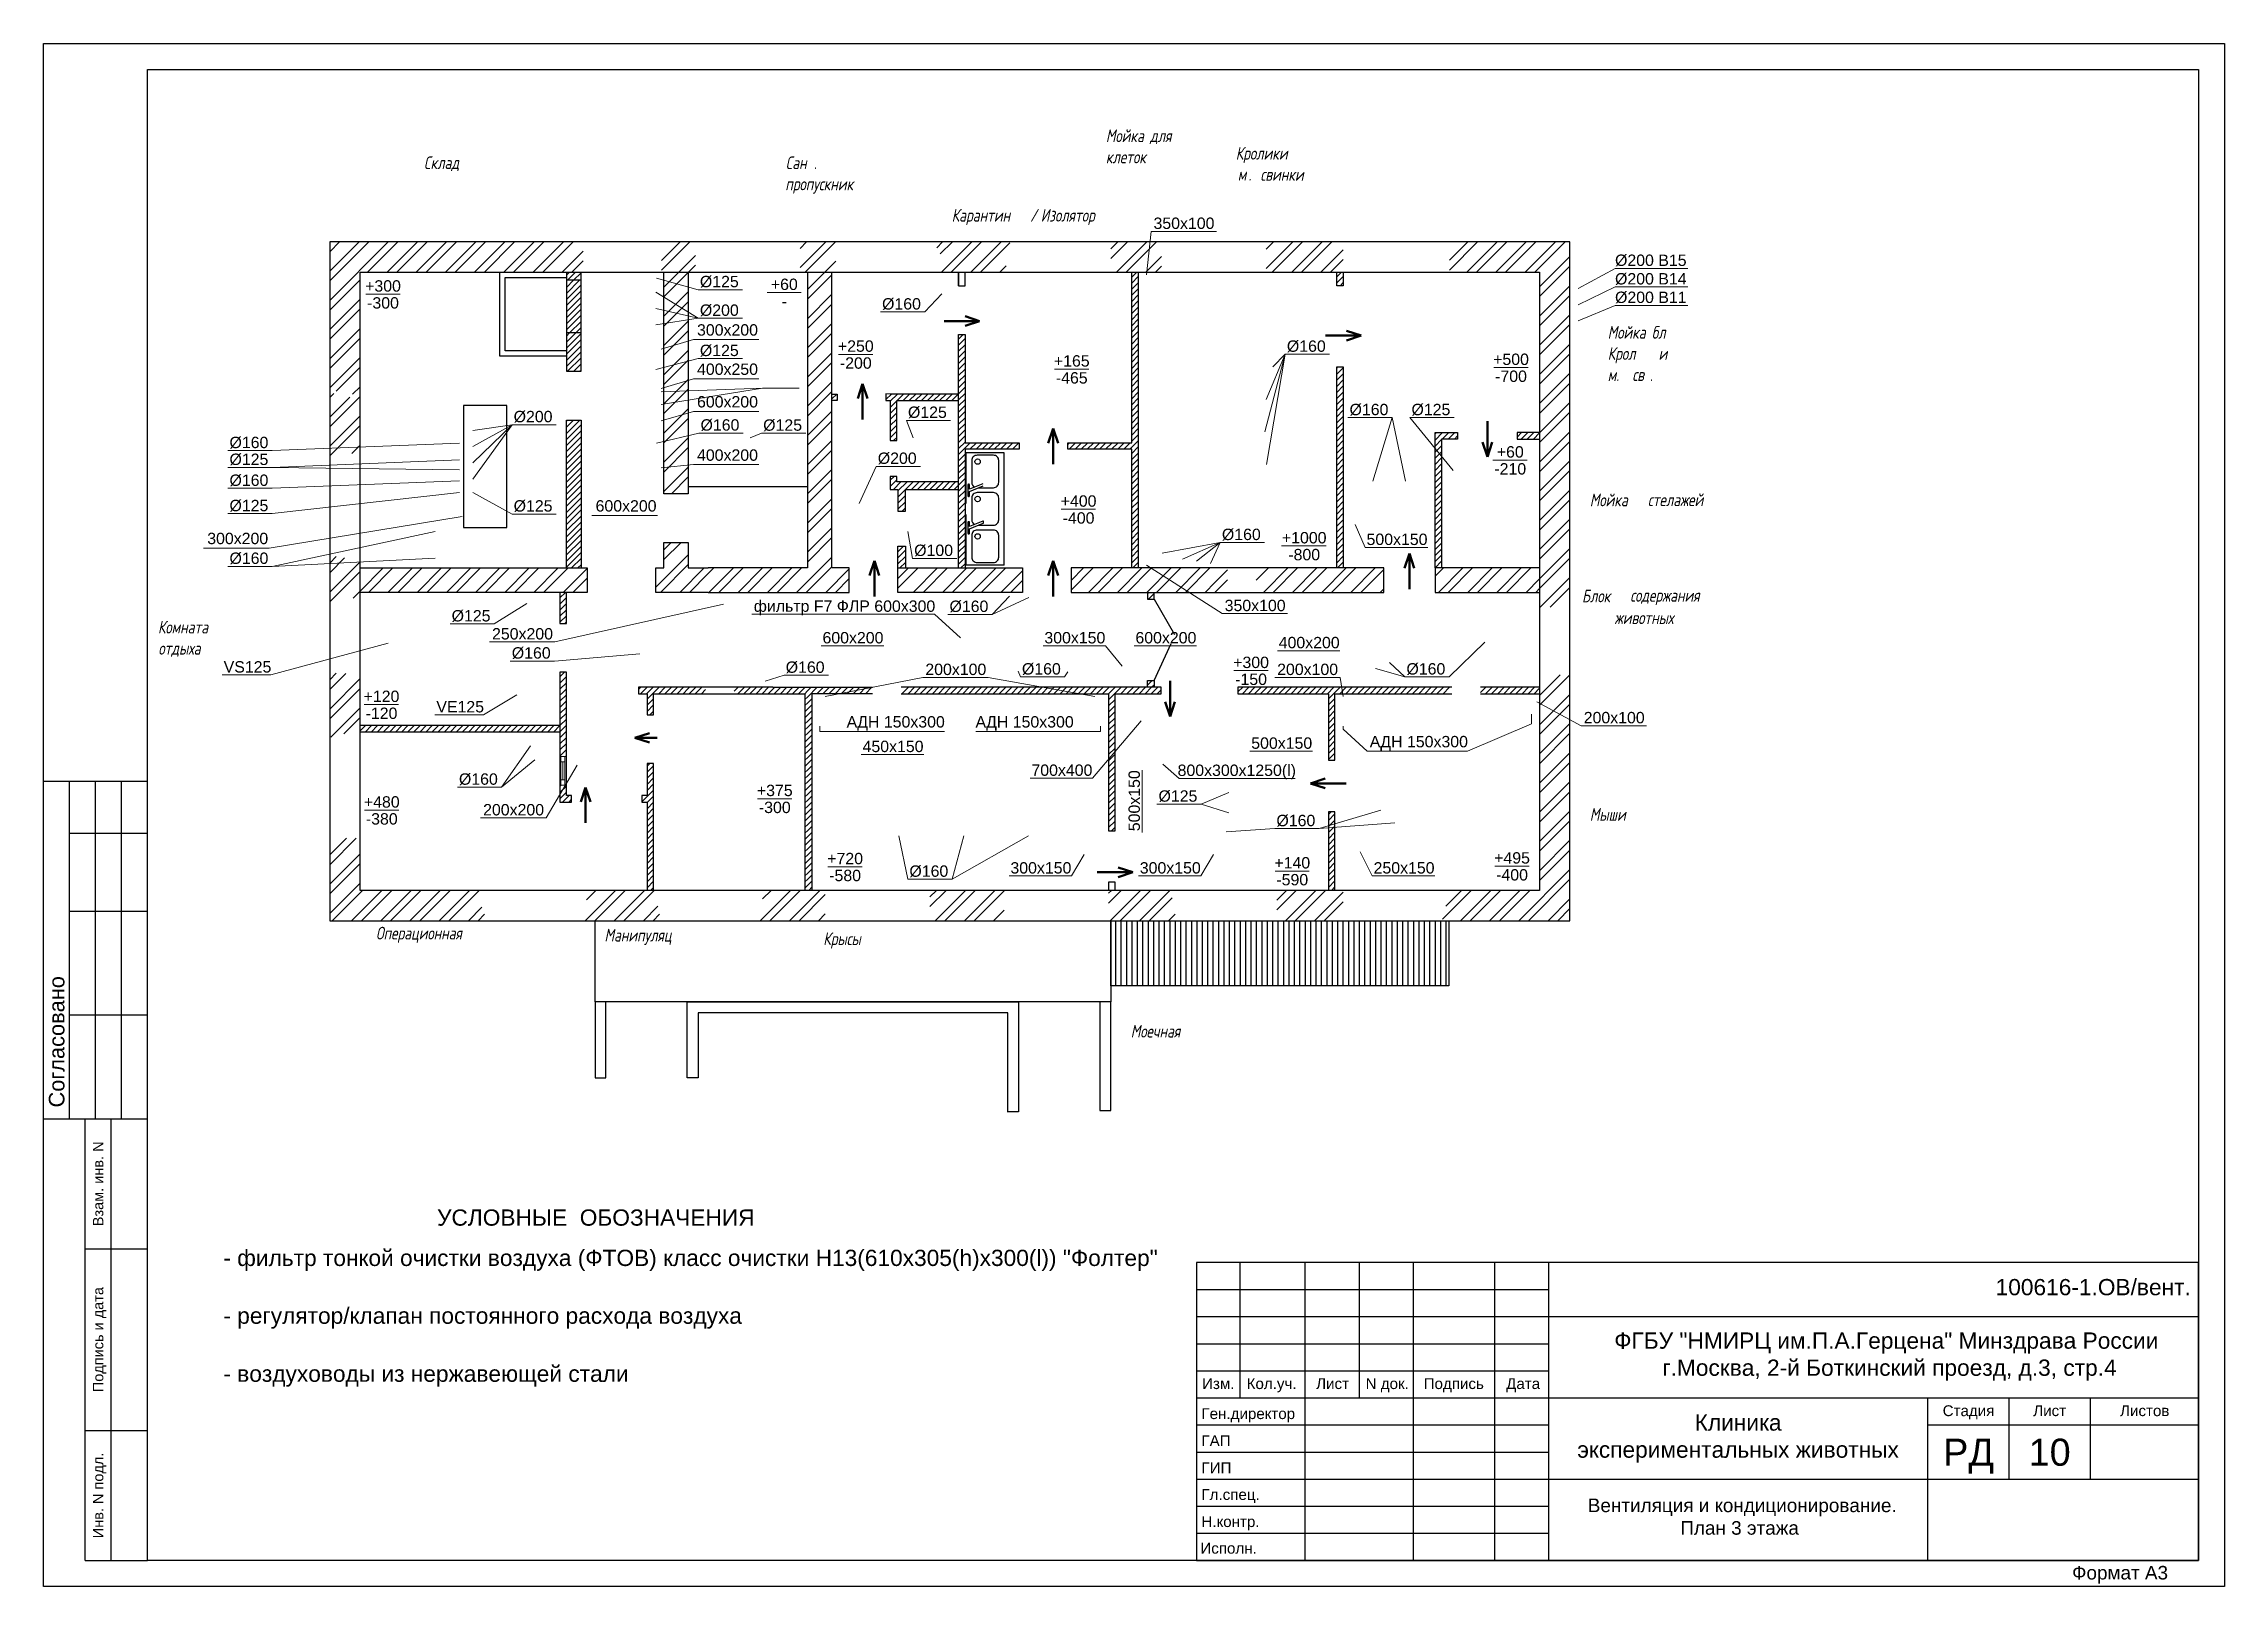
# Model space of a CAD drawing. Header units: millimetres. Extents: x -285783 to 224003, y -270247 to -22062.
# Drawn here: x 139543 to 179811, y -50537 to -22062 of the extents above; entities that cross this region are included whole.
import ezdxf
from ezdxf.enums import TextEntityAlignment as Align

# ---------------------------------------------------------------- set-up
doc = ezdxf.new("R2010")
doc.units = ezdxf.units.MM
for name, color, linetype, lineweight in [('12 текст рамки', 7, 'Continuous', 30), ('13 рамка', 7, 'Continuous', 30), ('1А монолит', 7, 'Continuous', 30), ('крыльцо', 7, 'Continuous', 25), ('стены нар', 7, 'Continuous', 30), ('штриховки', 86, 'Continuous', 20)]:
    doc.layers.add(name, color=color, linetype=linetype, lineweight=lineweight)
for name, color, linetype in [('SANTEH', 30, 'Continuous'), ('ОК и Д', 5, 'Continuous'), ('перегородки', 7, 'Continuous')]:
    doc.layers.add(name, color=color, linetype=linetype)
doc.layers.get('0').off()
doc.styles.add('ВЫС21', font='arial.ttf', dxfattribs={"height": 21})
doc.styles.add('РАМКА', font='arial.ttf')
doc.styles.add('стиль1', font='')
doc.styles.add('ТЕКСТ', font='arial.ttf', dxfattribs={"oblique": 10, "height": 150})
doc.styles.get('стиль1').set_extended_font_data('GOST Common', italic=True)

msp = doc.modelspace()

# ---------------------------------------------------------------- texts
at = {"layer": '12 текст рамки', "lineweight": 15, "style": 'ТЕКСТ'}
msp.add_text('Согласовано', height=287.63, rotation=90, dxfattribs=at).set_placement((139783, -41698), align=Align.MIDDLE_LEFT)
for s, p in [('Взам. инв. N', (140550, -43107)), ('Подпись и дата', (140550, -45983)), ('Инв. N подл.', (140550, -48859))]:
    msp.add_text(s, height=191.75, rotation=90, dxfattribs=at).set_placement(p, align=Align.MIDDLE_CENTER)
at = {"layer": '12 текст рамки', "style": 'РАМКА'}
msp.add_text('100616-1.ОВ/вент.', height=300, dxfattribs=at).set_placement((175587, -45164))
at = {"layer": '12 текст рамки', "style": 'ТЕКСТ'}
for s, p in [('РД', (175087, -48311)), ('10', (176585, -48311))]:
    msp.add_text(s, height=500, dxfattribs=at).set_placement(p, align=Align.CENTER)
msp.add_text('Формат А3', height=250, dxfattribs=at).set_placement((176999, -50285), align=Align.MIDDLE_LEFT)
at = {"layer": '12 текст рамки', "color": 7, "lineweight": 15, "char_height": 210, "attachment_point": 2, "style": 'ВЫС21'}
for s, insert in [('350x100', (160600, -25272)), ('%%C200 В15', (169220, -25955)), ('%%C125', (152020, -26348)), ('%%C200 В14', (169220, -26297)), ('%%C200', (152020, -26876)), ('%%C160', (155384, -26760)), ('%%C200 В11', (169220, -26639)), ('300x200', (152171, -27241)), ('%%C125', (152020, -27619)), ('%%C160', (162859, -27540)), ('400x250', (152171, -27966)), ('600x200', (152171, -28567)), ('%%C200', (148581, -28840)), ('%%C160', (152032, -28995)), ('%%C125', (153189, -28997)), ('%%C125', (155862, -28760)), ('%%C160', (164016, -28710)), ('%%C125', (165160, -28710)), ('%%C160', (143334, -29318)), ('%%C125', (143334, -29629)), ('400x200', (152171, -29551)), ('%%C200', (155305, -29609)), ('%%C160', (143334, -30015)), ('%%C125', (143334, -30482)), ('%%C125', (148581, -30489)), ('600x200', (150298, -30489)), ('300x200', (143127, -31090)), ('%%C100', (155977, -31309)), ('%%C160', (161659, -31015)), ('500x150', (164534, -31106)), ('%%C160', (143334, -31455)), ('%%C125', (147436, -32517)), ('фильтр F7 ФЛР 600х300', (154332, -32339)), ('%%C160', (156629, -32342)), ('350x100', (161914, -32327)), ('250x200', (148386, -32850)), ('600x200', (154488, -32922)), ('300x150', (158585, -32922)), ('600x200', (160266, -32922)), ('400x200', (162912, -33012)), ('%%C160', (148547, -33203)), ('VS125', (143308, -33460)), ('%%C160', (153605, -33465)), ('200x100', (156387, -33506)), ('%%C160', (157967, -33497)), ('200x100', (162883, -33506)), ('%%C160', (165067, -33497)), ('VE125', (147235, -34196)), ('АДН 150x300', (155277, -34475)), ('АДН 150x300', (157657, -34475)), ('200x100', (168544, -34397)), ('450x150', (155228, -34928)), ('500x150', (162405, -34867)), ('АДН 150x300', (164937, -34840)), ('700x400', (158346, -35367)), ('800x300х1250(l)', (161575, -35369)), ('%%C160', (147571, -35531)), ('%%C125', (160489, -35844)), ('200x200', (148221, -36097)), ('%%C160', (162666, -36296)), ('%%C160', (155889, -37230)), ('300x150', (157958, -37170)), ('300x150', (160347, -37170)), ('250x150', (164664, -37170))]:
    msp.add_mtext(s, dxfattribs=dict(at, insert=insert))
at = {"layer": '12 текст рамки', "color": 5, "lineweight": 15, "char_height": 210, "attachment_point": 2, "style": 'ВЫС21'}
for s, insert in [('+300', (145810, -26429)), ('+60', (153220, -26399)), ('+250', (154540, -27539)), ('+500', (166639, -27783)), ('+165', (158528, -27813)), ('+60', (166625, -29492)), ('+400', (158654, -30399)), ('+1000', (162820, -31076)), ('+300', (161839, -33377)), ('+120', (145782, -34004)), ('+375', (153044, -35741)), ('+480', (145787, -35953)), ('+720', (154343, -36998)), ('+495', (166658, -36986)), ('+140', (162600, -37076))]:
    msp.add_mtext(s, dxfattribs=dict(at, insert=insert))
at = {"layer": '12 текст рамки', "color": 1, "lineweight": 15, "char_height": 210, "attachment_point": 2, "style": 'ВЫС21'}
for s, insert in [('-300', (145810, -26742)), ('-', (153220, -26712)), ('-200', (154540, -27852)), ('-465', (158528, -28126)), ('-700', (166639, -28096)), ('-210', (166625, -29805)), ('-400', (158654, -30712)), ('-800', (162820, -31388)), ('-150', (161839, -33689)), ('-120', (145782, -34317)), ('-300', (153044, -36054)), ('-380', (145787, -36266)), ('-580', (154343, -37311)), ('-590', (162600, -37388)), ('-400', (166658, -37299))]:
    msp.add_mtext(s, dxfattribs=dict(at, insert=insert))
at = {"layer": '12 текст рамки', "color": 7, "lineweight": 15, "insert": (159576, -36036), "char_height": 210, "attachment_point": 2, "rotation": 90, "style": 'ВЫС21'}
msp.add_mtext('500x150', dxfattribs=at)
at = {"layer": '12 текст рамки', "style": 'РАМКА'}
for s, insert, char_height, width, attachment_point in [('УСЛОВНЫЕ  ОБОЗНАЧЕНИЯ', (149739, -43732), 300, 7000, 5), ('- фильтр тонкой очистки воздуха (ФТОВ) класс очистки Н13(610x305(h)x300(l)) "Фолтер"', (142862, -44519), 300, 17244.18, 4), ('- регулятор/клапан постоянного расхода воздуха', (142862, -45586), 300, 17244.18, 4), ('- воздуховоды из нержавеющей стали', (142862, -46657), 300, 17244.18, 4), ('Клиника\\Pэкспериментальных животных', (170832, -47808), 300, 7000, 5), (' Вентиляция и кондиционирование.\\PПлан 3 этажа', (170860, -49252), 250, 7000, 5)]:
    msp.add_mtext(s, dxfattribs=dict(at, insert=insert, char_height=char_height, width=width, attachment_point=attachment_point))
at = {"layer": '12 текст рамки', "insert": (173569, -46296), "char_height": 300, "attachment_point": 5, "style": 'РАМКА'}
msp.add_mtext_dynamic_manual_height_columns('ФГБУ "НМИРЦ им.П.А.Герцена" Минздрава России\\P г.Москва, 2-й Боткинский проезд, д.3, стр.4 ', width=12195.52, gutter_width=1250, heights=[0], dxfattribs=at)
at = {"layer": '13 рамка', "style": 'ТЕКСТ'}
for s, p in [('Изм.', (161234, -46895)), ('Кол.уч.', (162218, -46895)), ('Лист', (163344, -46895)), ('N док.', (164353, -46895)), ('Подпись', (165582, -46895)), ('Дата', (166863, -46895)), ('Стадия', (175087, -47395)), ('Лист', (176585, -47395)), ('Листов', (178341, -47395))]:
    msp.add_text(s, height=200, dxfattribs=at).set_placement(p, align=Align.CENTER)
for s, p in [('Ген.директор', (160923, -47449)), ('ГАП', (160923, -47949)), ('ГИП', (160923, -48449)), ('Гл.спец.', (160923, -48942)), ('Н.контр.', (160923, -49442)), (' Исполн.', (160825, -49933))]:
    msp.add_text(s, height=200, dxfattribs=at).set_placement(p)
at = {"layer": 'стены нар', "color": 159, "true_color": 0x22346e, "style": 'стиль1', "width": 0.8}
for s, height, p in [('Мойка для', 234.7, (159158, -23880)), ('Склад', 234.7, (146567, -24377)), ('Сан', 234.7, (153247, -24378)), ('клеток', 234.7, (159158, -24271)), ('Кролики', 234.7, (161556, -24203)), ('.', 235, (153765, -24378)), ('м', 235, (161593, -24591)), ('. ', 234.7, (161790, -24591)), ('свинки', 234.7, (162012, -24594)), ('пропускник', 234.7, (153238, -24769)), ('Карантин', 234.7, (156311, -25347)), ('/', 235, (157759, -25347)), ('Изолятор', 234.7, (157956, -25347)), ('Мойка бл', 234.7, (168424, -27508)), ('Крол', 234.7, (168424, -27899)), ('и', 235, (169363, -27899)), ('м.', 234.7, (168424, -28290)), ('св', 234.7, (168880, -28290)), ('.', 235, (169202, -28290)), ('Мойка', 234.7, (168094, -30602)), ('стелажей', 234.7, (169167, -30599)), ('Блок', 234.7, (167950, -32374)), ('содержания', 234.7, (168841, -32363)), ('животных', 234.7, (168553, -32776)), ('Комната', 234.7, (141654, -32949)), ('отдыха', 234.7, (141662, -33340)), ('Мыши', 234.7, (168094, -36407)), ('Операционная', 234.72, (145681, -38597)), ('Манипуляц', 234.7, (149899, -38635)), ('Крысы', 234.7, (153939, -38701)), ('Моечная', 234.7, (159617, -40407))]:
    msp.add_text(s, height=height, dxfattribs=at).set_placement(p)

# ---------------------------------------------------------------- blocks, each defined once
blk = doc.blocks.new('*U68')
at = {"layer": 'стены нар'}
blk.add_lwpolyline([(0, 0), (0, -1200)], dxfattribs=at)
blk = doc.blocks.new('_Oblique')
at = {"color": 0, "linetype": 'ByBlock', "lineweight": -2}
blk.add_line((-0.5, -0.5), (0.5, 0.5), dxfattribs=at)

# ---------------------------------------------------------------- linework, layer by layer
at = {"layer": '12 текст рамки', "color": 7, "lineweight": 15}
for p, q in [((159905, -26330), (159992, -25527)), ((159992, -25527), (161199, -25527)), ((150859, -26392), (151632, -26603)), ((168563, -26210), (167877, -26580)), ((168563, -26552), (167877, -26880)), ((168563, -26210), (169905, -26210)), ((168563, -26552), (169905, -26552)), ((146124, -26687), (145491, -26687)), ((150847, -26650), (151632, -27131)), ((150847, -26950), (151632, -27131)), ((151632, -26603), (152448, -26603)), ((153534, -26657), (152901, -26657)), ((155813, -27015), (156131, -26680)), ((167877, -27180), (168563, -26894)), ((168563, -26894), (169905, -26894)), ((151632, -27131), (150847, -27250)), ((151632, -27131), (152448, -27131)), ((154996, -27015), (155813, -27015)), ((150947, -27700), (151541, -27523)), ((151541, -27523), (152750, -27523)), ((150847, -28075), (151632, -27874)), ((151632, -27874), (152448, -27874)), ((154854, -27798), (154221, -27798)), ((158842, -28072), (158209, -28072)), ((162471, -27795), (162090, -29230)), ((162471, -27795), (162118, -28630)), ((162471, -27795), (162122, -29830)), ((162243, -28030), (162471, -27795)), ((162471, -27795), (163287, -27795)), ((166953, -28041), (166320, -28041)), ((150947, -28425), (151541, -28248)), ((152818, -28418), (150947, -28489)), ((152818, -28418), (150947, -28725)), ((151541, -28248), (152750, -28248)), ((152818, -28418), (153492, -28418)), ((150947, -29025), (151541, -28849)), ((151541, -28849), (152750, -28849)), ((163628, -28965), (164445, -28965)), ((164445, -28965), (164090, -30140)), ((164445, -28965), (164690, -30140)), ((164772, -28965), (165571, -29939)), ((164772, -28965), (165588, -28965)), ((147471, -29800), (148193, -29095)), ((147471, -29200), (148193, -29095)), ((148193, -29095), (147471, -29500)), ((148193, -29095), (147471, -30100)), ((148193, -29095), (149010, -29095)), ((150859, -29437), (151644, -29250)), ((151644, -29250), (152460, -29250)), ((152590, -29337), (152801, -29251)), ((152801, -29251), (153618, -29251)), ((155601, -29337), (155474, -29015)), ((155474, -29015), (156290, -29015)), ((142946, -29573), (143762, -29573)), ((147221, -29437), (143762, -29573)), ((147221, -29742), (143762, -29884)), ((166939, -29751), (166306, -29751)), ((142946, -29884), (143762, -29884)), ((143762, -29884), (147221, -29928)), ((147221, -30134), (143762, -30269)), ((150947, -29890), (151541, -29833)), ((151541, -29833), (152750, -29833)), ((154601, -30552), (154917, -29864)), ((154917, -29864), (155734, -29864)), ((142946, -30269), (143762, -30269)), ((147221, -30346), (143762, -30737)), ((147471, -30346), (148193, -30744)), ((142946, -30737), (143762, -30737)), ((147271, -30790), (143705, -31372)), ((148193, -30744), (149010, -30744)), ((149667, -30771), (150876, -30771)), ((158968, -30657), (158335, -30657)), ((163948, -31361), (163763, -30940)), ((142496, -31372), (143705, -31372)), ((146771, -31065), (143762, -31710)), ((155498, -31065), (155589, -31564)), ((160195, -31469), (161271, -31270)), ((161271, -31270), (160572, -31575)), ((161271, -31270), (160832, -31615)), ((161271, -31270), (161092, -31655)), ((161271, -31270), (162087, -31270)), ((163228, -31334), (162403, -31334)), ((163948, -31361), (165101, -31361)), ((142946, -31710), (143762, -31710)), ((146771, -31560), (143762, -31710)), ((155589, -31564), (156406, -31564)), ((159905, -31690), (161305, -32581)), ((147864, -32772), (148465, -32394)), ((148985, -33105), (152097, -32409)), ((152623, -32594), (155995, -32594)), ((155995, -32594), (156476, -33028)), ((156241, -32597), (157057, -32597)), ((157057, -32597), (157376, -32262)), ((157057, -32597), (157736, -32286)), ((161305, -32581), (162512, -32581)), ((147048, -32772), (147864, -32772)), ((143736, -33714), (145903, -33126)), ((147778, -33105), (148985, -33105)), ((148975, -33458), (150552, -33327)), ((153901, -33177), (155055, -33177)), ((157999, -33177), (159152, -33177)), ((159152, -33177), (159457, -33555)), ((159680, -33177), (160833, -33177)), ((162326, -33267), (163479, -33267)), ((165495, -33752), (166156, -33112)), ((142838, -33714), (143736, -33714)), ((148159, -33458), (148975, -33458)), ((152864, -33830), (153217, -33720)), ((153217, -33720), (154033, -33720)), ((153977, -34110), (155779, -33761)), ((155779, -33761), (156985, -33761)), ((156985, -33761), (158957, -34110)), ((157579, -33752), (157536, -33644)), ((157579, -33752), (158396, -33752)), ((158396, -33752), (158457, -33655)), ((162153, -33635), (161520, -33635)), ((162275, -33761), (163482, -33761)), ((163537, -34110), (163482, -33761)), ((164137, -33597), (164679, -33752)), ((164679, -33752), (164397, -33486)), ((164679, -33752), (165495, -33752)), ((147664, -34451), (148281, -34081)), ((167117, -34210), (167936, -34652)), ((146096, -34262), (145462, -34262)), ((146766, -34451), (147664, -34451)), ((158913, -35622), (159807, -34560)), ((165837, -35121), (167017, -34614)), ((167017, -34437), (167017, -34614)), ((148000, -35786), (148536, -35020)), ((153877, -34660), (153877, -34757)), ((156177, -34757), (153877, -34757)), ((156757, -34757), (159057, -34757)), ((159057, -34660), (159057, -34757)), ((163537, -34660), (163537, -34718)), ((163537, -34718), (163983, -35121)), ((167936, -34652), (169143, -34652)), ((148000, -35786), (148612, -35280)), ((148820, -36351), (149397, -35380)), ((154641, -35182), (155795, -35182)), ((160207, -35360), (160513, -35624)), ((161819, -35122), (162972, -35122)), ((165837, -35121), (163983, -35121)), ((147183, -35786), (148000, -35786)), ((157760, -35622), (158913, -35622)), ((159831, -36622), (159831, -35469)), ((160513, -35624), (162656, -35624)), ((146101, -36212), (145468, -36212)), ((153358, -35999), (152725, -35999)), ((160101, -36099), (160917, -36099)), ((161427, -35885), (160917, -36099)), ((160917, -36099), (161427, -36260)), ((164235, -36208), (163095, -36551)), ((147613, -36351), (148820, -36351)), ((162278, -36551), (161377, -36613)), ((162278, -36551), (163095, -36551)), ((163095, -36551), (164495, -36447)), ((155501, -37484), (155332, -36681)), ((156317, -37484), (157732, -36681)), ((156532, -36681), (156317, -37484)), ((158525, -37425), (158754, -37031)), ((160914, -37425), (161143, -37031)), ((164077, -37425), (163853, -36982)), ((154657, -37256), (154024, -37256)), ((157372, -37425), (158525, -37425)), ((159761, -37425), (160914, -37425)), ((162914, -37334), (162281, -37334)), ((164077, -37425), (165231, -37425)), ((166972, -37244), (166338, -37244)), ((155501, -37484), (156317, -37484))]:
    msp.add_line(p, q, dxfattribs=at)
at = {"layer": '13 рамка'}
for p, q in [((139543, -35676), (141460, -35676)), ((140022, -41908), (140022, -35676)), ((140502, -41908), (140502, -35676)), ((140981, -41908), (140981, -35676)), ((140022, -36635), (141460, -36635)), ((140022, -38073), (141460, -38073)), ((140022, -39991), (141460, -39991)), ((139543, -41908), (141460, -41908)), ((140310, -50058), (140310, -41908)), ((140789, -50058), (140789, -41908)), ((140310, -44305), (141460, -44305)), ((160832, -44558), (160832, -50058)), ((179332, -44558), (160832, -44558)), ((161632, -44558), (161632, -47058)), ((162832, -44558), (162832, -50058)), ((163832, -44558), (163832, -47058)), ((164832, -44558), (164832, -50058)), ((166332, -44558), (166332, -50058)), ((167332, -44558), (167332, -50058)), ((179332, -50058), (179332, -44558)), ((160832, -45058), (167332, -45058)), ((160832, -45558), (179332, -45558)), ((160832, -46058), (167332, -46058)), ((160832, -46558), (167332, -46558)), ((160832, -47058), (179332, -47058)), ((174332, -47058), (174332, -50058)), ((175832, -47058), (175832, -48558)), ((177332, -47058), (177332, -48558)), ((140310, -47661), (141460, -47661)), ((160832, -47558), (167332, -47558)), ((174332, -47558), (179332, -47558)), ((160832, -48058), (167332, -48058)), ((160832, -48058), (167332, -48058)), ((160832, -48558), (179332, -48558)), ((160832, -49058), (167332, -49058)), ((160832, -49058), (167332, -49058)), ((160832, -49558), (167332, -49558)), ((160832, -49558), (167332, -49558)), ((140310, -50058), (141460, -50058)), ((160832, -50058), (179332, -50058)), ((160832, -50058), (179332, -50058)), ((160832, -50058), (179332, -50058))]:
    msp.add_line(p, q, dxfattribs=at)
for points in [[(139543, -22062), (179811, -22062), (179811, -50537), (139543, -50537)], [(141460, -22541), (179332, -22541), (179332, -50058), (141460, -50058)]]:
    msp.add_lwpolyline(points, close=True, dxfattribs=at)
at = {"layer": '1А монолит', "color": 3, "lineweight": 50}
for p, q in [((156827, -27182), (156169, -27182)), ((156827, -27182), (156557, -27093)), ((156827, -27182), (156557, -27271)), ((163871, -27450), (163601, -27361)), ((163871, -27450), (163213, -27450)), ((163871, -27450), (163601, -27539)), ((154666, -28340), (154577, -28610)), ((154666, -28340), (154666, -28998)), ((154666, -28340), (154756, -28610)), ((158185, -29165), (158095, -29434)), ((158185, -29165), (158185, -29823)), ((158185, -29165), (158274, -29434)), ((166203, -29689), (166203, -29031)), ((166203, -29689), (166113, -29419)), ((166203, -29689), (166292, -29419)), ((154883, -31610), (154793, -31879)), ((154883, -31610), (154883, -32268)), ((154883, -31610), (154972, -31879)), ((158185, -31610), (158095, -31879)), ((158185, -31610), (158185, -32268)), ((158185, -31610), (158274, -31879)), ((164763, -31474), (164674, -31743)), ((164763, -31474), (164763, -32132)), ((164763, -31474), (164852, -31743)), ((160344, -34480), (160344, -33822)), ((160344, -34480), (160255, -34210)), ((160344, -34480), (160434, -34210)), ((150462, -34875), (150732, -34786)), ((150462, -34875), (150873, -34875)), ((150462, -34875), (150732, -34964)), ((149552, -35789), (149462, -36059)), ((149552, -35789), (149552, -36447)), ((149552, -35789), (149641, -36059)), ((162938, -35715), (163208, -35626)), ((162938, -35715), (163596, -35715)), ((162938, -35715), (163208, -35804)), ((159656, -37356), (158998, -37356)), ((159656, -37356), (159386, -37267)), ((159656, -37356), (159386, -37445))]:
    msp.add_line(p, q, dxfattribs=at)
at = {"layer": 'SANTEH'}
for points in [[(157280, -29617), (156580, -29617)], [(156580, -30552), (156580, -29617)], [(157280, -31687), (157280, -29617)], [(157280, -31687), (156580, -31687), (156580, -30752)]]:
    msp.add_lwpolyline(points, dxfattribs=at)
for points in [[(156809, -30259), (157080, -30259, 0.414214), (157180, -30159), (157180, -29759, 0.414214), (157080, -29659), (156780, -29659, 0.414214), (156680, -29759), (156680, -30159, 0.285996), (156736, -30249)], [(156886, -30187), (156641, -30287), (156641, -30206, 0.414214), (156631, -30196), (156620, -30196, 0.414214), (156610, -30206), (156610, -30408, 0.414214), (156620, -30418), (156631, -30418, 0.414214), (156641, -30408), (156641, -30327), (156893, -30224)], [(156809, -30949), (157080, -30949, 0.414214), (157180, -30849), (157180, -30449, 0.414214), (157080, -30349), (156780, -30349, 0.414214), (156680, -30449), (156680, -30849, 0.285996), (156736, -30939)], [(156886, -30877), (156641, -30977), (156641, -30896, 0.414214), (156631, -30886), (156620, -30886, 0.414214), (156610, -30896), (156610, -31098, 0.414214), (156620, -31108), (156631, -31108, 0.414214), (156641, -31098), (156641, -31017), (156893, -30914)], [(156893, -30914, 0.304757), (156900, -30905), (156900, -30887, 0.532853), (156886, -30877)]]:
    msp.add_lwpolyline(points, format="xyb", dxfattribs=at)
msp.add_lwpolyline([(157180, -31139, 0.414214), (157080, -31039), (156780, -31039, 0.414214), (156680, -31139), (156680, -31539, 0.414214), (156780, -31639), (157080, -31639, 0.414214), (157180, -31539)], format="xyb", close=True, dxfattribs=at)
for centre in [(156790, -29777), (156790, -30467), (156790, -31157)]:
    msp.add_circle(centre, 49.6, dxfattribs=at)
at = {"layer": 'крыльцо', "lineweight": 30}
for p, q in [((159247, -39450), (159247, -38250)), ((165492, -38250), (165492, -39450)), ((165492, -39450), (159247, -39450))]:
    msp.add_line(p, q, dxfattribs=at)
at = {"layer": 'ОК и Д', "color": 1}
for p, q in [((160047, -32315), (160422, -32965)), ((160047, -33815), (160364, -33135))]:
    msp.add_line(p, q, dxfattribs=at)
at = {"layer": 'ОК и Д', "color": 7, "lineweight": 15, "transparency": 33554687}
for p, q in [((149197, -35220), (149077, -35220)), ((149197, -35750), (149077, -35750))]:
    msp.add_line(p, q, dxfattribs=at)
at = {"layer": 'ОК и Д', "color": 7, "lineweight": 15}
for p, q in [((149095, -35320), (149095, -35220)), ((149095, -35220), (149165, -35220)), ((149095, -35320), (149095, -35650)), ((149165, -35320), (149095, -35320)), ((149130, -35320), (149130, -35650)), ((149165, -35220), (149165, -35320)), ((149165, -35320), (149165, -35650)), ((149095, -35750), (149095, -35650)), ((149095, -35650), (149165, -35650)), ((149165, -35750), (149095, -35750)), ((149165, -35650), (149165, -35750))]:
    msp.add_line(p, q, dxfattribs=at)
at = {"layer": 'перегородки', "lineweight": 30}
for p, q in [((151077, -25720), (144827, -25720)), ((149677, -25720), (144827, -25720)), ((144827, -25720), (144827, -38250)), ((167727, -25720), (149677, -25720)), ((153397, -25720), (151077, -25720)), ((154957, -25720), (153397, -25720)), ((167727, -32245), (167727, -25720)), ((145387, -37690), (145387, -26280)), ((145387, -26280), (149677, -26280)), ((147967, -27830), (147967, -26280)), ((148067, -27730), (148067, -26380)), ((148067, -26380), (149197, -26380)), ((149197, -26280), (149197, -28110)), ((149457, -26430), (149197, -26430)), ((149467, -28110), (149467, -26280)), ((149677, -26280), (153647, -26280)), ((150997, -30370), (150997, -26280)), ((151447, -26280), (151447, -30370)), ((153647, -26280), (153647, -31740)), ((153647, -26280), (154097, -26280)), ((154097, -31740), (154097, -26280)), ((154097, -26280), (167167, -26280)), ((156437, -26280), (156437, -26530)), ((156437, -26530), (156437, -26280)), ((156437, -26530), (156557, -26530)), ((156557, -26530), (156557, -26280)), ((159637, -29430), (159637, -26280)), ((159637, -26280), (159757, -26280)), ((159757, -26280), (159757, -31740)), ((163422, -26530), (163422, -26280)), ((163542, -26530), (163422, -26530)), ((163542, -26280), (163542, -26530)), ((167167, -26280), (167167, -32245)), ((149197, -27730), (148067, -27730)), ((149457, -27400), (149197, -27400)), ((156437, -29580), (156437, -27430)), ((156437, -27430), (156557, -27430)), ((156557, -27430), (156557, -29430)), ((149197, -27830), (147967, -27830)), ((149197, -28110), (149467, -28110)), ((163422, -31740), (163422, -28030)), ((163422, -28030), (163542, -28030)), ((163542, -28030), (163542, -29630)), ((154097, -28530), (154197, -28530)), ((154197, -28530), (154197, -28650)), ((155177, -28530), (155097, -28528)), ((155097, -28528), (155097, -28648)), ((156437, -28530), (155177, -28530)), ((148097, -28740), (147297, -28740)), ((147297, -28740), (147297, -29690)), ((148097, -29690), (148097, -28740)), ((154197, -28650), (154097, -28650)), ((155097, -28648), (155177, -28650)), ((155177, -28650), (155177, -29390)), ((155297, -29390), (155297, -28650)), ((155297, -28650), (156437, -28650)), ((149197, -31740), (149197, -29010)), ((149197, -29010), (149467, -29010)), ((149467, -29010), (149467, -31740)), ((155177, -29390), (155297, -29390)), ((165238, -31740), (165238, -29240)), ((165238, -29240), (165653, -29240)), ((165653, -29360), (165358, -29360)), ((165358, -29360), (165358, -31740)), ((165653, -29240), (165653, -29360)), ((167167, -29240), (166753, -29240)), ((166753, -29240), (166753, -29360)), ((166753, -29360), (167167, -29360)), ((147297, -29690), (147297, -30990)), ((148097, -30990), (148097, -29690)), ((156437, -30690), (156437, -29580)), ((156557, -29430), (156557, -29430)), ((156557, -29430), (156557, -29430)), ((156557, -29430), (157557, -29430)), ((157557, -29550), (156557, -29550)), ((156557, -29550), (156557, -30690)), ((157557, -29430), (157557, -29550)), ((158457, -29550), (158457, -29430)), ((158457, -29430), (159637, -29430)), ((159637, -29550), (158457, -29550)), ((159637, -30550), (159637, -29550)), ((163542, -29630), (163542, -29630)), ((163542, -29630), (163542, -29750)), ((163542, -29750), (163542, -29750)), ((163542, -29750), (163542, -31740)), ((155297, -30050), (155177, -30050)), ((155177, -30050), (155177, -30150)), ((155177, -30150), (155177, -30150)), ((155177, -30150), (155177, -30290)), ((155297, -30150), (155297, -30050)), ((156437, -30150), (155297, -30150)), ((151447, -30370), (150997, -30370)), ((153647, -30240), (151447, -30240)), ((155177, -30290), (155317, -30290)), ((155317, -30290), (155317, -30690)), ((155457, -30690), (155457, -30290)), ((155457, -30290), (156437, -30290)), ((159637, -31740), (159637, -30550)), ((147297, -30990), (148097, -30990)), ((155317, -30690), (155457, -30690)), ((156437, -31740), (156437, -30690)), ((156557, -30690), (156557, -31740)), ((150997, -31740), (150997, -31270)), ((150997, -31270), (151447, -31270)), ((151447, -31270), (151447, -31740)), ((155317, -31740), (155317, -31340)), ((155317, -31340), (155457, -31340)), ((155457, -31340), (155457, -31742)), ((145387, -31740), (149578, -31740)), ((149578, -31740), (149578, -32190)), ((150847, -32190), (150847, -31740)), ((150847, -31740), (150997, -31740)), ((151447, -31740), (151817, -31740)), ((153647, -31740), (151817, -31740)), ((154197, -31740), (154097, -31740)), ((154417, -31740), (154197, -31740)), ((154417, -32190), (154417, -31740)), ((155317, -32190), (155317, -31740)), ((155317, -31740), (157617, -31740)), ((157617, -31740), (157617, -32190)), ((164288, -31740), (158517, -31740)), ((158517, -31740), (158517, -32190)), ((164288, -32190), (164288, -31740)), ((167167, -31740), (165238, -31740)), ((165238, -31740), (165238, -32190)), ((149578, -32190), (145387, -32190)), ((149077, -32190), (149077, -32765)), ((149197, -32765), (149197, -32190)), ((151817, -32190), (150847, -32190)), ((151817, -32190), (154197, -32190)), ((154197, -32190), (154417, -32190)), ((157617, -32190), (155317, -32190)), ((158517, -32190), (164288, -32190)), ((159927, -32190), (159927, -32315)), ((160047, -32315), (160047, -32190)), ((165238, -32190), (167167, -32190)), ((159927, -32315), (160047, -32315)), ((167167, -32245), (167167, -37690)), ((167727, -38250), (167727, -32245)), ((149077, -32765), (149197, -32765)), ((149077, -33665), (149077, -35750)), ((149197, -33665), (149077, -33665)), ((149197, -35750), (149197, -33665)), ((159927, -33940), (159927, -33815)), ((159927, -33815), (160047, -33815)), ((160047, -33815), (160047, -33940)), ((153007, -33940), (150527, -33940)), ((150527, -33940), (150527, -34060)), ((150527, -34060), (150687, -34060)), ((150687, -34060), (150687, -34450)), ((150807, -34450), (150807, -34060)), ((150807, -34060), (153607, -34060)), ((153007, -33940), (154847, -33940)), ((153607, -37690), (153607, -34060)), ((154847, -34060), (153727, -34060)), ((153727, -34060), (153727, -37690)), ((159027, -33940), (155377, -33940)), ((155377, -34060), (159207, -34060)), ((160177, -33940), (159027, -33940)), ((159207, -34060), (159207, -34060)), ((159207, -34060), (159207, -36590)), ((159327, -36590), (159327, -34060)), ((159327, -34060), (160177, -34060)), ((160177, -34060), (160177, -33940)), ((165547, -33940), (161597, -33940)), ((161597, -33940), (161597, -34060)), ((161597, -34060), (163267, -34060)), ((163267, -34060), (163267, -35290)), ((163387, -35290), (163387, -34060)), ((163387, -34060), (165547, -34060)), ((167167, -33940), (166077, -33940)), ((166077, -34060), (167167, -34060)), ((150687, -34450), (150807, -34450)), ((149077, -34650), (145387, -34650)), ((149077, -34770), (145387, -34770)), ((150807, -35350), (150687, -35350)), ((150687, -35350), (150687, -35940)), ((150807, -37690), (150807, -35350)), ((163267, -35290), (163387, -35290)), ((149077, -35750), (149077, -36060)), ((149197, -35940), (149197, -35750)), ((149077, -36060), (149292, -36060)), ((149292, -35940), (149197, -35940)), ((149292, -36060), (149292, -35940)), ((150687, -35940), (150592, -35940)), ((150592, -35940), (150592, -36060)), ((150592, -36060), (150687, -36060)), ((150687, -36060), (150687, -37690)), ((163387, -36240), (163267, -36240)), ((163267, -36240), (163267, -37690)), ((163387, -37690), (163387, -36240)), ((159207, -36590), (159327, -36590)), ((167167, -37690), (145387, -37690)), ((159327, -37540), (159207, -37540)), ((159207, -37540), (159207, -37690)), ((159327, -37690), (159327, -37540)), ((144827, -38250), (167727, -38250)), ((149727, -39750), (149727, -41150)), ((149927, -41150), (149927, -39750)), ((151427, -41150), (151427, -39750)), ((151427, -39750), (157547, -39750)), ((157547, -39750), (157547, -41779)), ((159047, -39750), (159047, -41754)), ((159247, -41754), (159247, -39750)), ((157347, -39950), (151627, -39950)), ((151627, -39950), (151627, -41150)), ((157347, -41782), (157347, -39950)), ((149727, -41150), (149927, -41150)), ((151627, -41150), (151427, -41150)), ((157547, -41779), (157347, -41779)), ((159047, -41754), (159247, -41754))]:
    msp.add_line(p, q, dxfattribs=at)
at = {"layer": 'стены нар'}
for p, q in [((149467, -29570), (149467, -31370)), ((149578, -31740), (149578, -32190)), ((149727, -38250), (159247, -38250)), ((149727, -39750), (149727, -38250)), ((159247, -38250), (159247, -39750)), ((159247, -39750), (149727, -39750))]:
    msp.add_line(p, q, dxfattribs=at)
at = {"layer": 'штриховки', "color": 18, "lineweight": 15, "true_color": 0x000000}
for p, q in [((144827, -25722), (144829, -25720)), ((144827, -26261), (145368, -25720)), ((144827, -26800), (145907, -25720)), ((144827, -25902), (145009, -25720)), ((144827, -26440), (145547, -25720)), ((145526, -26280), (146086, -25720)), ((145885, -26280), (146445, -25720)), ((146065, -26280), (146625, -25720)), ((146424, -26280), (146984, -25720)), ((146604, -26280), (147164, -25720)), ((146963, -26280), (147523, -25720)), ((147143, -26280), (147703, -25720)), ((147502, -26280), (148062, -25720)), ((147681, -26280), (148241, -25720)), ((148041, -26280), (148601, -25720)), ((148220, -26280), (148780, -25720)), ((148580, -26280), (149140, -25720)), ((148759, -26280), (149319, -25720)), ((150952, -26063), (151295, -25720)), ((150952, -26243), (151474, -25720)), ((153510, -25840), (153630, -25720)), ((153513, -26196), (153989, -25720)), ((153608, -26280), (154168, -25720)), ((156036, -25828), (156144, -25720)), ((156101, -25942), (156324, -25720)), ((156123, -26280), (156683, -25720)), ((156303, -26280), (156863, -25720)), ((156662, -26280), (157222, -25720)), ((156841, -26280), (157382, -25739)), ((159247, -25850), (159377, -25720)), ((159247, -26029), (159557, -25720)), ((159356, -26280), (159916, -25720)), ((159535, -26280), (160095, -25720)), ((162116, -26214), (162610, -25720)), ((162116, -25855), (162251, -25720)), ((162229, -26280), (162789, -25720)), ((162589, -26280), (163149, -25720)), ((162768, -26280), (163328, -25720)), ((165502, -26061), (165843, -25720)), ((165502, -26240), (166022, -25720)), ((165822, -26280), (166382, -25720)), ((166001, -26280), (166561, -25720)), ((166360, -26280), (166920, -25720)), ((166540, -26280), (167100, -25720)), ((166899, -26280), (167459, -25720)), ((167079, -26280), (167639, -25720)), ((149118, -26280), (149507, -25891)), ((149298, -26280), (149507, -26071)), ((151274, -26280), (151583, -25971)), ((151453, -26280), (151583, -26150)), ((153968, -26280), (154171, -26076)), ((157201, -26280), (157317, -26163)), ((159895, -26280), (160186, -25989)), ((160074, -26280), (160186, -26168)), ((163128, -26280), (163542, -25865)), ((163307, -26280), (163542, -26045)), ((167167, -26551), (167727, -25991)), ((167167, -26731), (167727, -26171)), ((144827, -26979), (145387, -26419)), ((150997, -26557), (151274, -26280)), ((150997, -26736), (151447, -26286)), ((153647, -26601), (153968, -26280)), ((153647, -26780), (154097, -26330)), ((167167, -27090), (167727, -26530)), ((144827, -27338), (145387, -26778)), ((144827, -27518), (145387, -26958)), ((150997, -27095), (151447, -26645)), ((150997, -27275), (151447, -26825)), ((153647, -27139), (154097, -26689)), ((153647, -27319), (154097, -26869)), ((167167, -27269), (167727, -26709)), ((144827, -27877), (145387, -27317)), ((150997, -27634), (151447, -27184)), ((150997, -27814), (151447, -27364)), ((153647, -27678), (154097, -27228)), ((167167, -27629), (167727, -27069)), ((167167, -27808), (167727, -27248)), ((144827, -28057), (145387, -27497)), ((150997, -28173), (151447, -27723)), ((153647, -27858), (154097, -27408)), ((153647, -28217), (154097, -27767)), ((167167, -28167), (167727, -27607)), ((144827, -28416), (145387, -27856)), ((144947, -28476), (145387, -28036)), ((150997, -28353), (151447, -27903)), ((153647, -28397), (154097, -27947)), ((167167, -28347), (167727, -27787)), ((167167, -28706), (167727, -28146)), ((144827, -28596), (144903, -28520)), ((144827, -28955), (145197, -28585)), ((144827, -29134), (145376, -28585)), ((145249, -28532), (145387, -28395)), ((150997, -28712), (151447, -28262)), ((150997, -28891), (151447, -28441)), ((153647, -28756), (154097, -28306)), ((153647, -28935), (154097, -28485)), ((167167, -28886), (167727, -28326)), ((144827, -29494), (145387, -28934)), ((150997, -29251), (151447, -28801)), ((150997, -29430), (151447, -28980)), ((153647, -29295), (154097, -28845)), ((167167, -29245), (167727, -28685)), ((167167, -29425), (167727, -28865)), ((144827, -29673), (145387, -29113)), ((150997, -29789), (151447, -29339)), ((153647, -29474), (154097, -29024)), ((153647, -29834), (154097, -29384)), ((167167, -29784), (167727, -29224)), ((145235, -29625), (145387, -29472)), ((150997, -29969), (151447, -29519)), ((153647, -30013), (154097, -29563)), ((167167, -29964), (167727, -29404)), ((167167, -30323), (167727, -29763)), ((150997, -30328), (151447, -29878)), ((151135, -30370), (151447, -30058)), ((153647, -30372), (154097, -29922)), ((153647, -30552), (154097, -30102)), ((167167, -30502), (167727, -29942)), ((153647, -30911), (154097, -30461)), ((167167, -30862), (167727, -30302)), ((167167, -31041), (167727, -30481)), ((153647, -31091), (154097, -30641)), ((153647, -31450), (154097, -31000)), ((167167, -31400), (167727, -30840)), ((150997, -31406), (151133, -31270)), ((150997, -31585), (151313, -31270)), ((153647, -31630), (154097, -31180)), ((167167, -31580), (167727, -31020)), ((167167, -31939), (167727, -31379)), ((144827, -31649), (144947, -31529)), ((144827, -31829), (145101, -31555)), ((144827, -32188), (145387, -31628)), ((144834, -32360), (145387, -31807)), ((145387, -32167), (145814, -31740)), ((145543, -32190), (145993, -31740)), ((145902, -32190), (146352, -31740)), ((146082, -32190), (146532, -31740)), ((146441, -32190), (146891, -31740)), ((146621, -32190), (147071, -31740)), ((146980, -32190), (147430, -31740)), ((147160, -32190), (147610, -31740)), ((147519, -32190), (147969, -31740)), ((147698, -32190), (148148, -31740)), ((148058, -32190), (148508, -31740)), ((148237, -32190), (148687, -31740)), ((148596, -32190), (149046, -31740)), ((148776, -32190), (149226, -31740)), ((149135, -32190), (149578, -31747)), ((150847, -32095), (151447, -31495)), ((150931, -32190), (151447, -31674)), ((151291, -32190), (151741, -31740)), ((151817, -31843), (151920, -31740)), ((151829, -32190), (152279, -31740)), ((152009, -32190), (152459, -31740)), ((152368, -32190), (152818, -31740)), ((152548, -32190), (152998, -31740)), ((152907, -32190), (153357, -31740)), ((153087, -32190), (153537, -31740)), ((153446, -32190), (154097, -31539)), ((153625, -32190), (154097, -31718)), ((153985, -32190), (154417, -31758)), ((155317, -31935), (155512, -31740)), ((155317, -32115), (155692, -31740)), ((155601, -32190), (156051, -31740)), ((155781, -32190), (156231, -31740)), ((156140, -32190), (156590, -31740)), ((156319, -32190), (156769, -31740)), ((156679, -32190), (157129, -31740)), ((156858, -32190), (157308, -31740)), ((157218, -32190), (157617, -31790)), ((158517, -31968), (158745, -31740)), ((158517, -32148), (158925, -31740)), ((158834, -32190), (159284, -31740)), ((159014, -32190), (159464, -31740)), ((159373, -32190), (159823, -31740)), ((159552, -32190), (160002, -31740)), ((159912, -32190), (160362, -31740)), ((160091, -32190), (160541, -31740)), ((160450, -32190), (160900, -31740)), ((160630, -32190), (161080, -31740)), ((161168, -32011), (161403, -31777)), ((161933, -31965), (162158, -31740)), ((162067, -32190), (162517, -31740)), ((162246, -32190), (162696, -31740)), ((162606, -32190), (163056, -31740)), ((162785, -32190), (163235, -31740)), ((163144, -32190), (163594, -31740)), ((163324, -32190), (163774, -31740)), ((163683, -32190), (164133, -31740)), ((163863, -32190), (164288, -31765)), ((165238, -31893), (165391, -31740)), ((165300, -32190), (165750, -31740)), ((165479, -32190), (165929, -31740)), ((165839, -32190), (166289, -31740)), ((166018, -32190), (166468, -31740)), ((166377, -32190), (166827, -31740)), ((166557, -32190), (167007, -31740)), ((167167, -32119), (167727, -31559)), ((145259, -32295), (145387, -32167)), ((149315, -32190), (149578, -31927)), ((151470, -32190), (151817, -31843)), ((154164, -32190), (154417, -31937)), ((157397, -32190), (157617, -31970)), ((159927, -32219), (159956, -32190)), ((159944, -32315), (160047, -32212)), ((160989, -32190), (161168, -32011)), ((161169, -32190), (161403, -31956)), ((164222, -32190), (164288, -32124)), ((166916, -32190), (167167, -31939)), ((167096, -32190), (167167, -32119)), ((167180, -32465), (167727, -31918)), ((167360, -32465), (167727, -32098)), ((144827, -33804), (144947, -33684)), ((144827, -33984), (145126, -33685)), ((144827, -34343), (145387, -33783)), ((167167, -34274), (167727, -33714)), ((167167, -34094), (167546, -33715)), ((144827, -34523), (145387, -33963)), ((167167, -34633), (167727, -34073)), ((144844, -34865), (145387, -34322)), ((145088, -34800), (145387, -34501)), ((167167, -34813), (167727, -34253)), ((167167, -35172), (167727, -34612)), ((167167, -35352), (167727, -34792)), ((167167, -35711), (167727, -35151)), ((167167, -35890), (167727, -35330)), ((167167, -36250), (167727, -35690)), ((167167, -36429), (167727, -35869)), ((167167, -36789), (167727, -36229)), ((167167, -36968), (167727, -36408)), ((144827, -37037), (145134, -36730)), ((144827, -37217), (145314, -36730)), ((144827, -37576), (145387, -37016)), ((167167, -37327), (167727, -36767)), ((167167, -37507), (167727, -36947)), ((144827, -37755), (145387, -37195)), ((166783, -38250), (167727, -37306)), ((144827, -38115), (145387, -37555)), ((144871, -38250), (145431, -37690)), ((145231, -38250), (145791, -37690)), ((145410, -38250), (145970, -37690)), ((145769, -38250), (146329, -37690)), ((145949, -38250), (146509, -37690)), ((146308, -38250), (146868, -37690)), ((146488, -38250), (147048, -37690)), ((146847, -38250), (147407, -37690)), ((147027, -38250), (147587, -37690)), ((149541, -38250), (150101, -37690)), ((149567, -37865), (149742, -37690)), ((149721, -38250), (150281, -37690)), ((150080, -38250), (150640, -37690)), ((150259, -38250), (150819, -37690)), ((152774, -38250), (153334, -37690)), ((152817, -37848), (152975, -37690)), ((152954, -38250), (153514, -37690)), ((153313, -38250), (153873, -37690)), ((153492, -38250), (153977, -37765)), ((155907, -37811), (156028, -37690)), ((155907, -37991), (156208, -37690)), ((156007, -38250), (156567, -37690)), ((156186, -38250), (156746, -37690)), ((156546, -38250), (157106, -37690)), ((156725, -38250), (157277, -37698)), ((159207, -37744), (159261, -37690)), ((159207, -37924), (159441, -37690)), ((159240, -38250), (159800, -37690)), ((159419, -38250), (159979, -37690)), ((159779, -38250), (160339, -37690)), ((159958, -38250), (160382, -37826)), ((162312, -37872), (162494, -37690)), ((162312, -38051), (162673, -37690)), ((162473, -38250), (163033, -37690)), ((162652, -38250), (163212, -37690)), ((163011, -38250), (163537, -37724)), ((165372, -38224), (165906, -37690)), ((165437, -37980), (165727, -37690)), ((165706, -38250), (166266, -37690)), ((165885, -38250), (166445, -37690)), ((166244, -38250), (166804, -37690)), ((166424, -38250), (166984, -37690)), ((166963, -38250), (167727, -37486)), ((167322, -38250), (167727, -37845)), ((147386, -38250), (147637, -37999)), ((147565, -38250), (147685, -38130)), ((150619, -38250), (150887, -37982)), ((150798, -38250), (150918, -38130)), ((153852, -38250), (153977, -38125)), ((157084, -38250), (157277, -38057)), ((160317, -38250), (160437, -38130)), ((163191, -38250), (163537, -37904)), ((167502, -38250), (167727, -38025))]:
    msp.add_line(p, q, dxfattribs=at)
at = {"layer": 'штриховки', "color": 251, "lineweight": 5, "true_color": 0x636466}
for p, q in [((149197, -26336), (149253, -26280)), ((149197, -26561), (149328, -26430)), ((149197, -26673), (149440, -26430)), ((149197, -26785), (149467, -26515)), ((149215, -26430), (149365, -26280)), ((149328, -26430), (149467, -26291)), ((159636, -26483), (159757, -26362)), ((159636, -26595), (159757, -26474)), ((159637, -26371), (159727, -26280)), ((163422, -26367), (163509, -26280)), ((163422, -26479), (163542, -26359)), ((163484, -26530), (163542, -26472)), ((149197, -26897), (149467, -26627)), ((149197, -27010), (149467, -26740)), ((149197, -27122), (149467, -26852)), ((149197, -27234), (149467, -26964)), ((159636, -26707), (159757, -26586)), ((159636, -26820), (159757, -26699)), ((159636, -26932), (159757, -26811)), ((159636, -27044), (159757, -26923)), ((149197, -27346), (149467, -27076)), ((149256, -27400), (149467, -27189)), ((149368, -27400), (149467, -27301)), ((159636, -27157), (159757, -27035)), ((159636, -27269), (159757, -27148)), ((159636, -27381), (159757, -27260)), ((159636, -27493), (159757, -27372)), ((149197, -27459), (149256, -27400)), ((149197, -27571), (149368, -27400)), ((149197, -27683), (149467, -27413)), ((149197, -27795), (149467, -27525)), ((149197, -27908), (149467, -27638)), ((149197, -28020), (149467, -27750)), ((159636, -27606), (159757, -27485)), ((159636, -27718), (159757, -27597)), ((159636, -27830), (159757, -27709)), ((149219, -28110), (149467, -27862)), ((149331, -28110), (149467, -27974)), ((149444, -28110), (149467, -28087)), ((159636, -27943), (159757, -27821)), ((159636, -28055), (159757, -27934)), ((159636, -28167), (159757, -28046)), ((159636, -28279), (159757, -28158)), ((163422, -28051), (163443, -28030)), ((163422, -28163), (163542, -28043)), ((163422, -28275), (163542, -28155)), ((154097, -28620), (154187, -28530)), ((155097, -28631), (155198, -28530)), ((155177, -28663), (155310, -28530)), ((155302, -28650), (155422, -28530)), ((155414, -28650), (155534, -28530)), ((155527, -28650), (155647, -28530)), ((155639, -28650), (155759, -28530)), ((155751, -28650), (155871, -28530)), ((155863, -28650), (155983, -28530)), ((155976, -28650), (156096, -28530)), ((156088, -28650), (156208, -28530)), ((156200, -28650), (156320, -28530)), ((156312, -28650), (156432, -28530)), ((159636, -28392), (159757, -28270)), ((159636, -28504), (159757, -28383)), ((159636, -28616), (159757, -28495)), ((163422, -28388), (163542, -28268)), ((163422, -28500), (163542, -28380)), ((163422, -28612), (163542, -28492)), ((154179, -28650), (154197, -28632)), ((155177, -28775), (155297, -28655)), ((155177, -28887), (155297, -28767)), ((155177, -28999), (155297, -28879)), ((155177, -29112), (155297, -28992)), ((156425, -28650), (156437, -28638)), ((159636, -28729), (159757, -28607)), ((159636, -28841), (159757, -28719)), ((159636, -28953), (159757, -28832)), ((159636, -29065), (159757, -28944)), ((163422, -28724), (163542, -28604)), ((163422, -28837), (163542, -28717)), ((163422, -28949), (163542, -28829)), ((163422, -29061), (163542, -28941)), ((149197, -29030), (149217, -29010)), ((149197, -29142), (149329, -29010)), ((149197, -29255), (149442, -29010)), ((149197, -29367), (149467, -29097)), ((149197, -29479), (149467, -29209)), ((149197, -29591), (149467, -29321)), ((155177, -29224), (155297, -29104)), ((155177, -29336), (155297, -29216)), ((155236, -29390), (155297, -29329)), ((159600, -29550), (159757, -29393)), ((159636, -29178), (159757, -29056)), ((159636, -29290), (159757, -29168)), ((159636, -29402), (159757, -29281)), ((163422, -29173), (163542, -29053)), ((163422, -29286), (163542, -29166)), ((163422, -29398), (163542, -29278)), ((163422, -29510), (163542, -29390)), ((165238, -29266), (165264, -29240)), ((165238, -29378), (165376, -29240)), ((165238, -29490), (165358, -29370)), ((165368, -29360), (165488, -29240)), ((165481, -29360), (165601, -29240)), ((165593, -29360), (165653, -29300)), ((166753, -29323), (166835, -29240)), ((166828, -29360), (166948, -29240)), ((166940, -29360), (167060, -29240)), ((167052, -29360), (167167, -29245)), ((149197, -29704), (149467, -29434)), ((149197, -29816), (149467, -29546)), ((149197, -29928), (149467, -29658)), ((149197, -30040), (149467, -29770)), ((158457, -29458), (158486, -29430)), ((158478, -29550), (158598, -29430)), ((158590, -29550), (158710, -29430)), ((158702, -29550), (158822, -29430)), ((158815, -29550), (158935, -29430)), ((158927, -29550), (159047, -29430)), ((159039, -29550), (159159, -29430)), ((159151, -29550), (159271, -29430)), ((159264, -29550), (159384, -29430)), ((159376, -29550), (159496, -29430)), ((159488, -29550), (159608, -29430)), ((159636, -29738), (159757, -29618)), ((159636, -29851), (159757, -29730)), ((159637, -29626), (159757, -29505)), ((163422, -29622), (163542, -29502)), ((163422, -29735), (163542, -29615)), ((163422, -29847), (163542, -29727)), ((165238, -29603), (165358, -29483)), ((165238, -29715), (165358, -29595)), ((165238, -29827), (165358, -29707)), ((149197, -30153), (149467, -29883)), ((149197, -30265), (149467, -29995)), ((149197, -30377), (149467, -30107)), ((155177, -30122), (155249, -30050)), ((155177, -30234), (155297, -30114)), ((155234, -30290), (155374, -30150)), ((155317, -30319), (155486, -30150)), ((155461, -30288), (155598, -30150)), ((155573, -30287), (155710, -30150)), ((155686, -30287), (155823, -30150)), ((155795, -30290), (155935, -30150)), ((155907, -30290), (156047, -30150)), ((156019, -30290), (156159, -30150)), ((156132, -30290), (156272, -30150)), ((156244, -30290), (156384, -30150)), ((159634, -30302), (159757, -30179)), ((159635, -29964), (159757, -29842)), ((159635, -30076), (159757, -29954)), ((159635, -30189), (159757, -30067)), ((163422, -29959), (163542, -29839)), ((163422, -30072), (163542, -29952)), ((163422, -30184), (163542, -30064)), ((163422, -30296), (163542, -30176)), ((165238, -29939), (165358, -29819)), ((165238, -30052), (165358, -29932)), ((165238, -30164), (165358, -30044)), ((165238, -30276), (165358, -30156)), ((149197, -30489), (149467, -30219)), ((149197, -30602), (149467, -30332)), ((149197, -30714), (149467, -30444)), ((149197, -30826), (149467, -30556)), ((155317, -30431), (155456, -30292)), ((155317, -30543), (155455, -30405)), ((155317, -30656), (155455, -30517)), ((156356, -30290), (156437, -30209)), ((159633, -30527), (159757, -30403)), ((159633, -30639), (159757, -30516)), ((159634, -30415), (159757, -30291)), ((163422, -30408), (163542, -30288)), ((163422, -30521), (163542, -30401)), ((163422, -30633), (163542, -30513)), ((165238, -30388), (165358, -30268)), ((165238, -30501), (165358, -30381)), ((165238, -30613), (165358, -30493)), ((149197, -30938), (149467, -30668)), ((149197, -31051), (149467, -30781)), ((149197, -31163), (149467, -30893)), ((149197, -31275), (149467, -31005)), ((155395, -30690), (155457, -30628)), ((159634, -30751), (159757, -30628)), ((159634, -30863), (159757, -30740)), ((159634, -30975), (159757, -30852)), ((159635, -31087), (159757, -30965)), ((163422, -30745), (163542, -30625)), ((163422, -30857), (163542, -30737)), ((163422, -30970), (163542, -30850)), ((163422, -31082), (163542, -30962)), ((165238, -30725), (165358, -30605)), ((165238, -30837), (165358, -30717)), ((165238, -30950), (165358, -30830)), ((165238, -31062), (165358, -30942)), ((149197, -31387), (149467, -31117)), ((149197, -31500), (149467, -31230)), ((149197, -31612), (149467, -31342)), ((155317, -31441), (155418, -31340)), ((159635, -31199), (159757, -31077)), ((159636, -31311), (159757, -31189)), ((159636, -31422), (159757, -31301)), ((163422, -31194), (163542, -31074)), ((163422, -31306), (163542, -31186)), ((163422, -31419), (163542, -31299)), ((165238, -31174), (165358, -31054)), ((165238, -31286), (165358, -31166)), ((165238, -31399), (165358, -31279)), ((165238, -31511), (165358, -31391)), ((149197, -31724), (149467, -31454)), ((149293, -31740), (149467, -31566)), ((149406, -31740), (149467, -31679)), ((155317, -31554), (155457, -31414)), ((155317, -31666), (155457, -31526)), ((155355, -31740), (155457, -31638)), ((159636, -31534), (159757, -31414)), ((159637, -31646), (159757, -31526)), ((159655, -31740), (159757, -31638)), ((163422, -31531), (163542, -31411)), ((163422, -31643), (163542, -31523)), ((163437, -31740), (163542, -31635)), ((165238, -31623), (165358, -31503)), ((165238, -31735), (165358, -31615)), ((149077, -32293), (149180, -32190)), ((149077, -32405), (149197, -32285)), ((149077, -32518), (149197, -32398)), ((149077, -32630), (149197, -32510)), ((149077, -32742), (149197, -32622)), ((149166, -32765), (149197, -32734)), ((149077, -33752), (149164, -33665)), ((149077, -33865), (149197, -33745)), ((159927, -33903), (160015, -33815)), ((149077, -33977), (149197, -33857)), ((149077, -34089), (149106, -34060)), ((149077, -34201), (149197, -34081)), ((149077, -34314), (149197, -34194)), ((149106, -34060), (149197, -33969)), ((150527, -33986), (150573, -33940)), ((150566, -34060), (150686, -33940)), ((150678, -34060), (150798, -33940)), ((150687, -34163), (150910, -33940)), ((150687, -34275), (150807, -34155)), ((150902, -34060), (151022, -33940)), ((151015, -34060), (151135, -33940)), ((151127, -34060), (151247, -33940)), ((151239, -34060), (151359, -33940)), ((151351, -34060), (151447, -33964)), ((151447, -33964), (151471, -33940)), ((151464, -34060), (151584, -33940)), ((151576, -34060), (151696, -33940)), ((151688, -34060), (151767, -33981)), ((152297, -34012), (152369, -33940)), ((152362, -34060), (152482, -33940)), ((152474, -34060), (152594, -33940)), ((152586, -34060), (152706, -33940)), ((152698, -34060), (152818, -33940)), ((152811, -34060), (152931, -33940)), ((152923, -34060), (153043, -33940)), ((153035, -34060), (153155, -33940)), ((153147, -34060), (153267, -33940)), ((153260, -34060), (153380, -33940)), ((153372, -34060), (153492, -33940)), ((153484, -34060), (153604, -33940)), ((153596, -34060), (153647, -34009)), ((153607, -34162), (153647, -34122)), ((153647, -34009), (153716, -33940)), ((153647, -34122), (153829, -33940)), ((153647, -34234), (153727, -34154)), ((153821, -34060), (153941, -33940)), ((153933, -34060), (154053, -33940)), ((154045, -34060), (154165, -33940)), ((154158, -34060), (154278, -33940)), ((154270, -34060), (154390, -33940)), ((154382, -34060), (154502, -33940)), ((154494, -34060), (154614, -33940)), ((154607, -34060), (154727, -33940)), ((154719, -34060), (154839, -33940)), ((160003, -33940), (160047, -33896)), ((161597, -34029), (161686, -33940)), ((161679, -34060), (161799, -33940)), ((161791, -34060), (161911, -33940)), ((161903, -34060), (162023, -33940)), ((162015, -34060), (162135, -33940)), ((162128, -34060), (162248, -33940)), ((162240, -34060), (162360, -33940)), ((162352, -34060), (162472, -33940)), ((162464, -34060), (162584, -33940)), ((162577, -34060), (162697, -33940)), ((162689, -34060), (162809, -33940)), ((162801, -34060), (162921, -33940)), ((162913, -34060), (163033, -33940)), ((163026, -34060), (163146, -33940)), ((163138, -34060), (163258, -33940)), ((163250, -34060), (163370, -33940)), ((163267, -34155), (163482, -33940)), ((163267, -34268), (163387, -34148)), ((163475, -34060), (163595, -33940)), ((163587, -34060), (163707, -33940)), ((163699, -34060), (163819, -33940)), ((163811, -34060), (163931, -33940)), ((163924, -34060), (164044, -33940)), ((164036, -34060), (164156, -33940)), ((164148, -34060), (164268, -33940)), ((164260, -34060), (164380, -33940)), ((164373, -34060), (164493, -33940)), ((164485, -34060), (164605, -33940)), ((164597, -34060), (164717, -33940)), ((164709, -34060), (164829, -33940)), ((164822, -34060), (164942, -33940)), ((164934, -34060), (165054, -33940)), ((165046, -34060), (165166, -33940)), ((165158, -34060), (165278, -33940)), ((165271, -34060), (165391, -33940)), ((165383, -34060), (165503, -33940)), ((149077, -34426), (149197, -34306)), ((149077, -34538), (149197, -34418)), ((149077, -34650), (149197, -34530)), ((150687, -34388), (150807, -34268)), ((150737, -34450), (150807, -34380)), ((153607, -34274), (153647, -34234)), ((153607, -34386), (153647, -34346)), ((153607, -34498), (153647, -34458)), ((153607, -34611), (153647, -34571)), ((153647, -34346), (153727, -34266)), ((153647, -34458), (153727, -34378)), ((153647, -34571), (153727, -34491)), ((153647, -34683), (153727, -34603)), ((163267, -34380), (163387, -34260)), ((163267, -34492), (163387, -34372)), ((163267, -34604), (163387, -34484)), ((163267, -34717), (163387, -34597)), ((145387, -34748), (145485, -34650)), ((145478, -34770), (145598, -34650)), ((145590, -34770), (145710, -34650)), ((145702, -34770), (145822, -34650)), ((145814, -34770), (145934, -34650)), ((145927, -34770), (146047, -34650)), ((146039, -34770), (146159, -34650)), ((146151, -34770), (146271, -34650)), ((146263, -34770), (146383, -34650)), ((146376, -34770), (146496, -34650)), ((146488, -34770), (146608, -34650)), ((146600, -34770), (146720, -34650)), ((146712, -34770), (146832, -34650)), ((146825, -34770), (146945, -34650)), ((146937, -34770), (147057, -34650)), ((147049, -34770), (147169, -34650)), ((147161, -34770), (147281, -34650)), ((147274, -34770), (147394, -34650)), ((147386, -34770), (147506, -34650)), ((147498, -34770), (147618, -34650)), ((147610, -34770), (147730, -34650)), ((147723, -34770), (147843, -34650)), ((147835, -34770), (147955, -34650)), ((147947, -34770), (148067, -34650)), ((148059, -34770), (148179, -34650)), ((148172, -34770), (148292, -34650)), ((148284, -34770), (148404, -34650)), ((148396, -34770), (148516, -34650)), ((148508, -34770), (148628, -34650)), ((148621, -34770), (148741, -34650)), ((148733, -34770), (148853, -34650)), ((148845, -34770), (148965, -34650)), ((148958, -34770), (149077, -34650)), ((149070, -34770), (149077, -34763)), ((149077, -34763), (149197, -34643)), ((149077, -34875), (149197, -34755)), ((149077, -34987), (149197, -34867)), ((149077, -35099), (149197, -34979)), ((153607, -34723), (153647, -34683)), ((153607, -34835), (153647, -34795)), ((153607, -34947), (153647, -34907)), ((153607, -35060), (153647, -35020)), ((153647, -34795), (153727, -34715)), ((153647, -34907), (153727, -34827)), ((153647, -35020), (153727, -34940)), ((163267, -34829), (163387, -34709)), ((163267, -34941), (163387, -34821)), ((163267, -35053), (163387, -34933)), ((149077, -35212), (149099, -35190)), ((149099, -35190), (149197, -35092)), ((149181, -35220), (149197, -35204)), ((150687, -35398), (150735, -35350)), ((150687, -35510), (150807, -35390)), ((153607, -35172), (153647, -35132)), ((153607, -35284), (153647, -35244)), ((153607, -35396), (153647, -35356)), ((153647, -35132), (153727, -35052)), ((153647, -35244), (153727, -35164)), ((153647, -35356), (153727, -35276)), ((153647, -35469), (153727, -35389)), ((163267, -35166), (163387, -35046)), ((163267, -35278), (163387, -35158)), ((163367, -35290), (163387, -35270)), ((149077, -35885), (149197, -35765)), ((150687, -35622), (150807, -35502)), ((150687, -35735), (150807, -35615)), ((150687, -35847), (150807, -35727)), ((153607, -35509), (153647, -35469)), ((153607, -35621), (153647, -35581)), ((153607, -35733), (153647, -35693)), ((153607, -35845), (153647, -35805)), ((153647, -35581), (153727, -35501)), ((153647, -35693), (153727, -35613)), ((153647, -35805), (153727, -35725)), ((153647, -35918), (153727, -35838)), ((149077, -35998), (149197, -35878)), ((149127, -36060), (149247, -35940)), ((149239, -36060), (149292, -36007)), ((150592, -36054), (150807, -35839)), ((150592, -35942), (150594, -35940)), ((150687, -36071), (150807, -35951)), ((150687, -36184), (150807, -36064)), ((150687, -36296), (150807, -36176)), ((153607, -35958), (153647, -35918)), ((153607, -36070), (153647, -36030)), ((153607, -36182), (153647, -36142)), ((153647, -36030), (153727, -35950)), ((153647, -36142), (153727, -36062)), ((153647, -36254), (153727, -36174)), ((163267, -36288), (163315, -36240)), ((150687, -36408), (150807, -36288)), ((150687, -36520), (150807, -36400)), ((150687, -36633), (150807, -36513)), ((150687, -36745), (150807, -36625)), ((153607, -36294), (153647, -36254)), ((153607, -36407), (153647, -36367)), ((153607, -36519), (153647, -36479)), ((153607, -36631), (153647, -36591)), ((153647, -36367), (153727, -36287)), ((153647, -36479), (153727, -36399)), ((153647, -36591), (153727, -36511)), ((153647, -36703), (153727, -36623)), ((163267, -36400), (163387, -36280)), ((163267, -36513), (163387, -36393)), ((163267, -36625), (163387, -36505)), ((163267, -36737), (163387, -36617)), ((150687, -36857), (150807, -36737)), ((150687, -36969), (150807, -36849)), ((150687, -37082), (150807, -36962)), ((153607, -36743), (153647, -36703)), ((153607, -36856), (153647, -36816)), ((153607, -36968), (153647, -36928)), ((153607, -37080), (153647, -37040)), ((153647, -36816), (153727, -36736)), ((153647, -36928), (153727, -36848)), ((153647, -37040), (153727, -36960)), ((163267, -36849), (163387, -36729)), ((163267, -36962), (163387, -36842)), ((163267, -37074), (163387, -36954)), ((150687, -37194), (150807, -37074)), ((150687, -37306), (150807, -37186)), ((150687, -37418), (150807, -37298)), ((150687, -37531), (150807, -37411)), ((153607, -37192), (153647, -37152)), ((153607, -37305), (153647, -37265)), ((153607, -37417), (153647, -37377)), ((153647, -37152), (153727, -37072)), ((153647, -37265), (153727, -37185)), ((153647, -37377), (153727, -37297)), ((153647, -37489), (153727, -37409)), ((163267, -37186), (163387, -37066)), ((163267, -37298), (163387, -37178)), ((163267, -37411), (163387, -37291)), ((163267, -37523), (163387, -37403)), ((150687, -37643), (150807, -37523)), ((150752, -37690), (150807, -37635)), ((153607, -37529), (153647, -37489)), ((153607, -37641), (153647, -37601)), ((153647, -37601), (153727, -37521)), ((153671, -37690), (153727, -37634)), ((163267, -37635), (163387, -37515)), ((163324, -37690), (163387, -37627))]:
    msp.add_line(p, q, dxfattribs=at)
at = {"layer": 'штриховки', "color": 251, "true_color": 0x636466}
for p, q in [((156437, -27515), (156522, -27430)), ((156437, -27627), (156557, -27507)), ((156437, -27739), (156557, -27619)), ((156437, -27852), (156557, -27732)), ((156437, -27964), (156557, -27844)), ((156437, -28076), (156557, -27956)), ((156437, -28189), (156557, -28069)), ((156437, -28301), (156557, -28181)), ((156437, -28413), (156557, -28293)), ((156437, -28525), (156557, -28405)), ((156437, -28638), (156557, -28518)), ((156437, -28750), (156557, -28630)), ((156437, -28862), (156557, -28742)), ((156437, -28974), (156557, -28854)), ((156437, -29087), (156557, -28967)), ((156437, -29199), (156557, -29079)), ((156437, -29311), (156557, -29191)), ((156437, -29423), (156557, -29303)), ((156437, -29536), (156557, -29416)), ((156437, -29648), (156655, -29430)), ((156437, -29760), (156557, -29640)), ((156437, -29872), (156557, -29752)), ((156647, -29550), (156767, -29430)), ((156760, -29550), (156880, -29430)), ((156872, -29550), (156992, -29430)), ((156984, -29550), (157104, -29430)), ((157096, -29550), (157216, -29430)), ((157209, -29550), (157329, -29430)), ((157321, -29550), (157441, -29430)), ((157433, -29550), (157553, -29430)), ((157545, -29550), (157557, -29538)), ((156437, -29985), (156557, -29865)), ((156437, -30097), (156557, -29977)), ((156437, -30209), (156557, -30089)), ((156437, -30321), (156557, -30201)), ((156437, -30434), (156557, -30314)), ((156437, -30546), (156557, -30426)), ((156437, -30658), (156557, -30538)), ((156437, -30770), (156557, -30650)), ((156437, -30883), (156557, -30763)), ((156437, -30995), (156557, -30875)), ((156437, -31107), (156557, -30987)), ((156437, -31219), (156557, -31099)), ((156437, -31332), (156557, -31212)), ((156437, -31444), (156557, -31324)), ((156437, -31556), (156557, -31436)), ((156437, -31668), (156557, -31548)), ((156478, -31740), (156557, -31661)), ((155393, -34060), (155512, -33940)), ((155505, -34060), (155625, -33940)), ((155617, -34060), (155737, -33940)), ((155729, -34060), (155849, -33940)), ((155842, -34060), (155961, -33940)), ((155954, -34060), (156074, -33940)), ((156066, -34060), (156186, -33940)), ((156178, -34060), (156298, -33940)), ((156291, -34060), (156410, -33940)), ((156403, -34060), (156523, -33940)), ((156515, -34060), (156635, -33940)), ((156627, -34060), (156747, -33940)), ((156740, -34060), (156859, -33940)), ((156852, -34060), (156972, -33940)), ((156964, -34060), (157084, -33940)), ((157076, -34060), (157196, -33940)), ((157189, -34060), (157308, -33940)), ((157301, -34060), (157421, -33940)), ((157413, -34060), (157533, -33940)), ((157525, -34060), (157645, -33940)), ((157638, -34060), (157757, -33940)), ((157750, -34060), (157870, -33940)), ((157862, -34060), (157982, -33940)), ((157974, -34060), (158094, -33940)), ((158087, -34060), (158206, -33940)), ((158199, -34060), (158319, -33940)), ((158311, -34060), (158431, -33940)), ((158423, -34060), (158543, -33940)), ((158536, -34060), (158655, -33940)), ((158648, -34060), (158768, -33940)), ((158760, -34060), (158880, -33940)), ((158872, -34060), (158992, -33940)), ((158985, -34060), (159105, -33940)), ((159097, -34060), (159217, -33940)), ((159207, -34062), (159329, -33940)), ((159207, -34174), (159441, -33940)), ((159207, -34287), (159327, -34167)), ((159434, -34060), (159554, -33940)), ((159546, -34060), (159666, -33940)), ((159658, -34060), (159778, -33940)), ((159770, -34060), (159890, -33940)), ((159883, -34060), (160003, -33940)), ((159995, -34060), (160115, -33940)), ((160107, -34060), (160177, -33990)), ((166077, -34039), (166176, -33940)), ((166169, -34060), (166289, -33940)), ((166281, -34060), (166401, -33940)), ((166393, -34060), (166513, -33940)), ((166505, -34060), (166625, -33940)), ((166618, -34060), (166738, -33940)), ((166730, -34060), (166850, -33940)), ((166842, -34060), (166962, -33940)), ((166954, -34060), (167074, -33940)), ((167067, -34060), (167167, -33960)), ((159207, -34399), (159327, -34279)), ((159207, -34511), (159327, -34391)), ((159207, -34623), (159327, -34503)), ((159207, -34736), (159327, -34616)), ((159207, -34848), (159327, -34728)), ((159207, -34960), (159327, -34840)), ((159207, -35072), (159327, -34952)), ((159207, -35185), (159327, -35065)), ((159207, -35297), (159327, -35177)), ((159207, -35409), (159327, -35289)), ((159207, -35521), (159327, -35401)), ((159207, -35634), (159327, -35514)), ((159207, -35746), (159327, -35626)), ((159207, -35858), (159327, -35738)), ((159207, -35970), (159327, -35850)), ((159207, -36083), (159327, -35963)), ((159207, -36195), (159327, -36075)), ((159207, -36307), (159327, -36187)), ((159207, -36419), (159327, -36299)), ((159207, -36532), (159327, -36412)), ((159261, -36590), (159327, -36524))]:
    msp.add_line(p, q, dxfattribs=at)
at = {"layer": 'штриховки', "color": 7, "lineweight": 5}
msp.add_line((149077, -35773), (149100, -35750), dxfattribs=at)

# ---------------------------------------------------------------- block references
at = {"lineweight": 18, "xscale": 130, "yscale": 130, "zscale": 130}
for p, rotation in [((143909, -26280), 90), ((144300, -26280), 90), ((144300, -32190), 270), ((144300, -32190), 90), ((143909, -37690), 270), ((144300, -37690), 270), ((145387, -39638), 180), ((145387, -39835), 180), ((151447, -39638), 180), ((153647, -39638), 180)]:
    msp.add_blockref('_Oblique', p, dxfattribs=dict(at, rotation=rotation))
for p in [(151447, -39638), (153647, -39638)]:
    msp.add_blockref('_Oblique', p, dxfattribs=at)
at = {"layer": 'стены нар', "color": 0, "linetype": 'ByBlock', "lineweight": -2, "transparency": 16777216, "rotation": 180}
for p in [(159342, -39450), (159442, -39450), (159542, -39450), (159642, -39450), (159742, -39450), (159842, -39450), (159942, -39450), (160042, -39450), (160142, -39450), (160242, -39450), (160342, -39450), (160442, -39450), (160542, -39450), (160642, -39450), (160742, -39450), (160842, -39450), (160942, -39450), (161042, -39450), (161142, -39450), (161242, -39450), (161342, -39450), (161442, -39450), (161542, -39450), (161642, -39450), (161742, -39450), (161842, -39450), (161942, -39450), (162042, -39450), (162142, -39450), (162242, -39450), (162342, -39450), (162442, -39450), (162542, -39450), (162642, -39450), (162742, -39450), (162842, -39450), (162942, -39450), (163042, -39450), (163142, -39450), (163242, -39450), (163342, -39450), (163442, -39450), (163542, -39450), (163642, -39450), (163742, -39450), (163842, -39450), (163942, -39450), (164042, -39450), (164142, -39450), (164242, -39450), (164342, -39450), (164442, -39450), (164542, -39450), (164642, -39450), (164742, -39450), (164842, -39450), (164942, -39450), (165042, -39450), (165142, -39450), (165242, -39450), (165342, -39450), (165442, -39450)]:
    msp.add_blockref('*U68', p, dxfattribs=at)

msp.set_redraw_order([(e.dxf.handle, doc.entitydb.next_handle()) for e in msp.query("TEXT MTEXT ATTDEF DIMENSION ARC_DIMENSION")])  # texts and dimensions are drawn at this point

doc.saveas('drawing.dxf')
